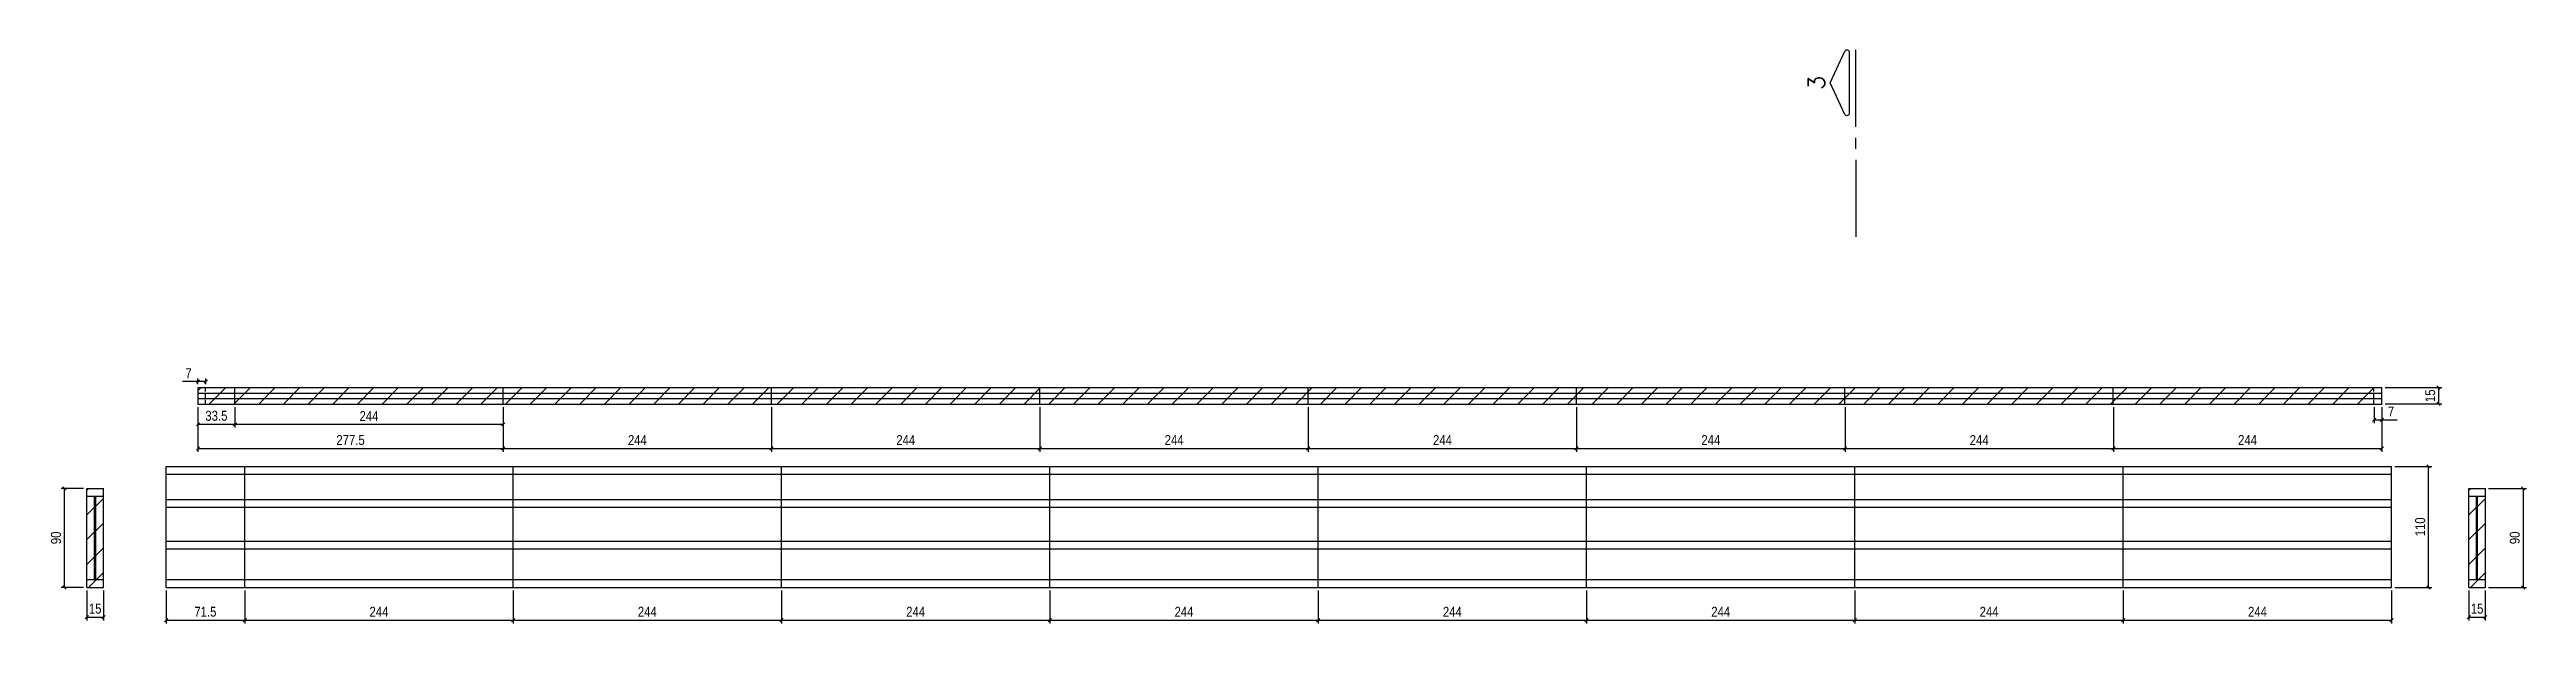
# Model space of a CAD drawing. Extents: x -3557 to 8661, y -614 to 3008.
# Drawn here: x -878 to 1374, y 2377 to 2899 of the extents above; entities that cross this region are included whole.
import ezdxf
from ezdxf.enums import TextEntityAlignment as Align

# ---------------------------------------------------------------- set-up
doc = ezdxf.new("R2010")
doc.units = 0
doc.linetypes.add('HIDDEN', pattern=[0.375, 0.25, -0.125])
for name, color, linetype in [('COTA', 241, 'Continuous'), ('F-CORTE-INDICAÇÃO', 4, 'Continuous'), ('Painéis', 200, 'Continuous'), ('SARR_2.2x7', 40, 'Continuous')]:
    doc.layers.add(name, color=color, linetype=linetype)
doc.layers.add('Hachura', color=251, linetype='Continuous', lineweight=9)
doc.styles.add('COTA TECNICA-50', font='techl___.ttf', dxfattribs={"height": 9})
doc.styles.add('ROMANS', font='romans.shx')
doc.dimstyles.new('COTA PAINEL-50', dxfattribs={"dimtxt": 9, "dimasz": 3, "dimexe": 3, "dimexo": 3, "dimgap": 3, "dimtad": 1, "dimdec": 1, "dimzin": 12, "dimdsep": 46, "dimtxsty": 'COTA TECNICA-50', "dimblk1": 'OBLIQUE', "dimblk2": 'OBLIQUE', "dimsah": 1, "dimcen": 0.9, "dimclrd": 4, "dimclre": 4, "dimclrt": 240, "dimadec": 1, "dimazin": 3, "dimtfac": 1, "dimtdec": 1, "dimtmove": 0, "dimatfit": 3, "dimfxl": 1, "dimtolj": 1, "dimtzin": 12, "dimarcsym": 0})
pattern_1 = [(45, (-5980.992, 0), (-11.22532, 11.22532), [])]

msp = doc.modelspace()

# ---------------------------------------------------------------- blocks, each defined once
blk = doc.blocks.new('_Oblique')
at = {"color": 0, "linetype": 'ByBlock', "lineweight": -2}
blk.add_line((-0.5, -0.5), (0.5, 0.5), dxfattribs=at)
blk = doc.blocks.new('*D263')
at = {"layer": 'COTA', "color": 4, "lineweight": -2, "transparency": 16777216}
for p, q in [((-771.8, 2407.2), (-771.8, 2377.4)), ((-700.3, 2407.2), (-700.3, 2377.4)), ((-771.8, 2380.4), (-700.3, 2380.4))]:
    blk.add_line(p, q, dxfattribs=at)
at = {"layer": 'Defpoints', "color": 0, "transparency": 16777216}
for p in [(-771.8, 2410.2), (-700.3, 2410.2), (-700.3, 2380.4)]:
    blk.add_point(p, dxfattribs=at)
at = {"layer": 'COTA', "color": 4, "lineweight": -2, "transparency": 16777216, "xscale": 3, "yscale": 3, "zscale": 3, "rotation": 180}
blk.add_blockref('_Oblique', (-771.8, 2380.4), dxfattribs=at)
at = {"layer": 'COTA', "color": 4, "lineweight": -2, "transparency": 16777216, "xscale": 3, "yscale": 3, "zscale": 3}
blk.add_blockref('_Oblique', (-700.3, 2380.4), dxfattribs=at)
at = {"layer": 'COTA', "color": 240, "transparency": 16777216, "insert": (-736.1, 2388), "char_height": 9, "attachment_point": 5, "style": 'COTA TECNICA-50'}
blk.add_mtext('\\A1;71.5', dxfattribs=at)
blk = doc.blocks.new('*D264')
at = {"layer": 'COTA', "color": 4, "lineweight": -2, "transparency": 16777216}
for p, q in [((-700.3, 2407.2), (-700.3, 2377.4)), ((-456.3, 2407.2), (-456.3, 2377.4)), ((-700.3, 2380.4), (-456.3, 2380.4))]:
    blk.add_line(p, q, dxfattribs=at)
at = {"layer": 'Defpoints', "color": 0, "transparency": 16777216}
for p in [(-700.3, 2410.2), (-456.3, 2410.2), (-456.3, 2380.4)]:
    blk.add_point(p, dxfattribs=at)
at = {"layer": 'COTA', "color": 4, "lineweight": -2, "transparency": 16777216, "xscale": 3, "yscale": 3, "zscale": 3, "rotation": 180}
blk.add_blockref('_Oblique', (-700.3, 2380.4), dxfattribs=at)
at = {"layer": 'COTA', "color": 4, "lineweight": -2, "transparency": 16777216, "xscale": 3, "yscale": 3, "zscale": 3}
blk.add_blockref('_Oblique', (-456.3, 2380.4), dxfattribs=at)
at = {"layer": 'COTA', "color": 240, "transparency": 16777216, "insert": (-578.3, 2388), "char_height": 9, "attachment_point": 5, "style": 'COTA TECNICA-50'}
blk.add_mtext('\\A1;244', dxfattribs=at)
blk = doc.blocks.new('*D265')
at = {"layer": 'COTA', "color": 4, "lineweight": -2, "transparency": 16777216}
for p, q in [((-456.3, 2407.2), (-456.3, 2377.4)), ((-212.3, 2407.2), (-212.3, 2377.4)), ((-456.3, 2380.4), (-212.3, 2380.4))]:
    blk.add_line(p, q, dxfattribs=at)
at = {"layer": 'Defpoints', "color": 0, "transparency": 16777216}
for p in [(-456.3, 2410.2), (-212.3, 2410.2), (-212.3, 2380.4)]:
    blk.add_point(p, dxfattribs=at)
at = {"layer": 'COTA', "color": 4, "lineweight": -2, "transparency": 16777216, "xscale": 3, "yscale": 3, "zscale": 3, "rotation": 180}
blk.add_blockref('_Oblique', (-456.3, 2380.4), dxfattribs=at)
at = {"layer": 'COTA', "color": 4, "lineweight": -2, "transparency": 16777216, "xscale": 3, "yscale": 3, "zscale": 3}
blk.add_blockref('_Oblique', (-212.3, 2380.4), dxfattribs=at)
at = {"layer": 'COTA', "color": 240, "transparency": 16777216, "insert": (-334.3, 2388), "char_height": 9, "attachment_point": 5, "style": 'COTA TECNICA-50'}
blk.add_mtext('\\A1;244', dxfattribs=at)
blk = doc.blocks.new('*D266')
at = {"layer": 'COTA', "color": 4, "lineweight": -2, "transparency": 16777216}
for p, q in [((-212.3, 2407.2), (-212.3, 2377.4)), ((31.7, 2407.2), (31.7, 2377.4)), ((-212.3, 2380.4), (31.7, 2380.4))]:
    blk.add_line(p, q, dxfattribs=at)
at = {"layer": 'Defpoints', "color": 0, "transparency": 16777216}
for p in [(-212.3, 2410.2), (31.7, 2410.2), (31.7, 2380.4)]:
    blk.add_point(p, dxfattribs=at)
at = {"layer": 'COTA', "color": 4, "lineweight": -2, "transparency": 16777216, "xscale": 3, "yscale": 3, "zscale": 3, "rotation": 180}
blk.add_blockref('_Oblique', (-212.3, 2380.4), dxfattribs=at)
at = {"layer": 'COTA', "color": 4, "lineweight": -2, "transparency": 16777216, "xscale": 3, "yscale": 3, "zscale": 3}
blk.add_blockref('_Oblique', (31.7, 2380.4), dxfattribs=at)
at = {"layer": 'COTA', "color": 240, "transparency": 16777216, "insert": (-90.3, 2388), "char_height": 9, "attachment_point": 5, "style": 'COTA TECNICA-50'}
blk.add_mtext('\\A1;244', dxfattribs=at)
blk = doc.blocks.new('*D267')
at = {"layer": 'COTA', "color": 4, "lineweight": -2, "transparency": 16777216}
for p, q in [((31.7, 2407.2), (31.7, 2377.4)), ((275.7, 2407.2), (275.7, 2377.4)), ((31.7, 2380.4), (275.7, 2380.4))]:
    blk.add_line(p, q, dxfattribs=at)
at = {"layer": 'Defpoints', "color": 0, "transparency": 16777216}
for p in [(31.7, 2410.2), (275.7, 2410.2), (275.7, 2380.4)]:
    blk.add_point(p, dxfattribs=at)
at = {"layer": 'COTA', "color": 4, "lineweight": -2, "transparency": 16777216, "xscale": 3, "yscale": 3, "zscale": 3, "rotation": 180}
blk.add_blockref('_Oblique', (31.7, 2380.4), dxfattribs=at)
at = {"layer": 'COTA', "color": 4, "lineweight": -2, "transparency": 16777216, "xscale": 3, "yscale": 3, "zscale": 3}
blk.add_blockref('_Oblique', (275.7, 2380.4), dxfattribs=at)
at = {"layer": 'COTA', "color": 240, "transparency": 16777216, "insert": (153.7, 2388), "char_height": 9, "attachment_point": 5, "style": 'COTA TECNICA-50'}
blk.add_mtext('\\A1;244', dxfattribs=at)
blk = doc.blocks.new('*D268')
at = {"layer": 'COTA', "color": 4, "lineweight": -2, "transparency": 16777216}
for p, q in [((275.7, 2407.2), (275.7, 2377.4)), ((519.7, 2407.2), (519.7, 2377.4)), ((275.7, 2380.4), (519.7, 2380.4))]:
    blk.add_line(p, q, dxfattribs=at)
at = {"layer": 'Defpoints', "color": 0, "transparency": 16777216}
for p in [(275.7, 2410.2), (519.7, 2410.2), (519.7, 2380.4)]:
    blk.add_point(p, dxfattribs=at)
at = {"layer": 'COTA', "color": 4, "lineweight": -2, "transparency": 16777216, "xscale": 3, "yscale": 3, "zscale": 3, "rotation": 180}
blk.add_blockref('_Oblique', (275.7, 2380.4), dxfattribs=at)
at = {"layer": 'COTA', "color": 4, "lineweight": -2, "transparency": 16777216, "xscale": 3, "yscale": 3, "zscale": 3}
blk.add_blockref('_Oblique', (519.7, 2380.4), dxfattribs=at)
at = {"layer": 'COTA', "color": 240, "transparency": 16777216, "insert": (397.7, 2388), "char_height": 9, "attachment_point": 5, "style": 'COTA TECNICA-50'}
blk.add_mtext('\\A1;244', dxfattribs=at)
blk = doc.blocks.new('*D269')
at = {"layer": 'COTA', "color": 4, "lineweight": -2, "transparency": 16777216}
for p, q in [((519.7, 2407.2), (519.7, 2377.4)), ((763.7, 2407.2), (763.7, 2377.4)), ((519.7, 2380.4), (763.7, 2380.4))]:
    blk.add_line(p, q, dxfattribs=at)
at = {"layer": 'Defpoints', "color": 0, "transparency": 16777216}
for p in [(519.7, 2410.2), (763.7, 2410.2), (763.7, 2380.4)]:
    blk.add_point(p, dxfattribs=at)
at = {"layer": 'COTA', "color": 4, "lineweight": -2, "transparency": 16777216, "xscale": 3, "yscale": 3, "zscale": 3, "rotation": 180}
blk.add_blockref('_Oblique', (519.7, 2380.4), dxfattribs=at)
at = {"layer": 'COTA', "color": 4, "lineweight": -2, "transparency": 16777216, "xscale": 3, "yscale": 3, "zscale": 3}
blk.add_blockref('_Oblique', (763.7, 2380.4), dxfattribs=at)
at = {"layer": 'COTA', "color": 240, "transparency": 16777216, "insert": (641.7, 2388), "char_height": 9, "attachment_point": 5, "style": 'COTA TECNICA-50'}
blk.add_mtext('\\A1;244', dxfattribs=at)
blk = doc.blocks.new('*D270')
at = {"layer": 'COTA', "color": 4, "lineweight": -2, "transparency": 16777216}
for p, q in [((519.7, 2407.2), (519.7, 2377.4)), ((763.7, 2407.2), (763.7, 2377.4)), ((519.7, 2380.4), (763.7, 2380.4))]:
    blk.add_line(p, q, dxfattribs=at)
at = {"layer": 'Defpoints', "color": 0, "transparency": 16777216}
for p in [(519.7, 2410.2), (763.7, 2410.2), (763.7, 2380.4)]:
    blk.add_point(p, dxfattribs=at)
at = {"layer": 'COTA', "color": 4, "lineweight": -2, "transparency": 16777216, "xscale": 3, "yscale": 3, "zscale": 3, "rotation": 180}
blk.add_blockref('_Oblique', (519.7, 2380.4), dxfattribs=at)
at = {"layer": 'COTA', "color": 4, "lineweight": -2, "transparency": 16777216, "xscale": 3, "yscale": 3, "zscale": 3}
blk.add_blockref('_Oblique', (763.7, 2380.4), dxfattribs=at)
at = {"layer": 'COTA', "color": 240, "transparency": 16777216, "insert": (641.7, 2388), "char_height": 9, "attachment_point": 5, "style": 'COTA TECNICA-50'}
blk.add_mtext('\\A1;244', dxfattribs=at)
blk = doc.blocks.new('*D271')
at = {"layer": 'COTA', "color": 4, "lineweight": -2, "transparency": 16777216}
for p, q in [((1007.7, 2407.2), (1007.7, 2377.4)), ((1251.7, 2407.2), (1251.7, 2377.4)), ((1007.7, 2380.4), (1251.7, 2380.4))]:
    blk.add_line(p, q, dxfattribs=at)
at = {"layer": 'Defpoints', "color": 0, "transparency": 16777216}
for p in [(1007.7, 2410.2), (1251.7, 2410.2), (1251.7, 2380.4)]:
    blk.add_point(p, dxfattribs=at)
at = {"layer": 'COTA', "color": 4, "lineweight": -2, "transparency": 16777216, "xscale": 3, "yscale": 3, "zscale": 3, "rotation": 180}
blk.add_blockref('_Oblique', (1007.7, 2380.4), dxfattribs=at)
at = {"layer": 'COTA', "color": 4, "lineweight": -2, "transparency": 16777216, "xscale": 3, "yscale": 3, "zscale": 3}
blk.add_blockref('_Oblique', (1251.7, 2380.4), dxfattribs=at)
at = {"layer": 'COTA', "color": 240, "transparency": 16777216, "insert": (1129.7, 2388), "char_height": 9, "attachment_point": 5, "style": 'COTA TECNICA-50'}
blk.add_mtext('\\A1;244', dxfattribs=at)
blk = doc.blocks.new('*D272')
at = {"layer": 'COTA', "color": 4, "lineweight": -2, "transparency": 16777216}
for p, q in [((763.7, 2407.2), (763.7, 2377.4)), ((1007.7, 2407.2), (1007.7, 2377.4)), ((763.7, 2380.4), (1007.7, 2380.4))]:
    blk.add_line(p, q, dxfattribs=at)
at = {"layer": 'Defpoints', "color": 0, "transparency": 16777216}
for p in [(763.7, 2410.2), (1007.7, 2410.2), (1007.7, 2380.4)]:
    blk.add_point(p, dxfattribs=at)
at = {"layer": 'COTA', "color": 4, "lineweight": -2, "transparency": 16777216, "xscale": 3, "yscale": 3, "zscale": 3, "rotation": 180}
blk.add_blockref('_Oblique', (763.7, 2380.4), dxfattribs=at)
at = {"layer": 'COTA', "color": 4, "lineweight": -2, "transparency": 16777216, "xscale": 3, "yscale": 3, "zscale": 3}
blk.add_blockref('_Oblique', (1007.7, 2380.4), dxfattribs=at)
at = {"layer": 'COTA', "color": 240, "transparency": 16777216, "insert": (885.7, 2388), "char_height": 9, "attachment_point": 5, "style": 'COTA TECNICA-50'}
blk.add_mtext('\\A1;244', dxfattribs=at)
blk = doc.blocks.new('*D245')
at = {"layer": 'COTA', "color": 4, "lineweight": -2, "transparency": 16777216}
for p, q in [((1254.7, 2520.2), (1288.3, 2520.2)), ((1285.3, 2410.2), (1285.3, 2520.2)), ((1254.7, 2410.2), (1288.3, 2410.2))]:
    blk.add_line(p, q, dxfattribs=at)
at = {"layer": 'Defpoints', "color": 0, "transparency": 16777216}
for p in [(1251.7, 2520.2), (1285.3, 2520.2), (1251.7, 2410.2)]:
    blk.add_point(p, dxfattribs=at)
at = {"layer": 'COTA', "color": 4, "lineweight": -2, "transparency": 16777216, "xscale": 3, "yscale": 3, "zscale": 3}
for p, rotation in [((1285.3, 2520.2), 90), ((1285.3, 2410.2), 270)]:
    blk.add_blockref('_Oblique', p, dxfattribs=dict(at, rotation=rotation))
at = {"layer": 'COTA', "color": 240, "transparency": 16777216, "insert": (1277.7, 2465.2), "char_height": 9, "attachment_point": 5, "rotation": 90, "style": 'COTA TECNICA-50'}
blk.add_mtext('\\A1;110', dxfattribs=at)
blk = doc.blocks.new('*D246')
at = {"layer": 'COTA', "color": 4, "lineweight": -2, "transparency": 16777216}
for p, q in [((-742.8, 2573.9), (-742.8, 2533.5)), ((-465.3, 2573.9), (-465.3, 2533.5)), ((-742.8, 2536.5), (-465.3, 2536.5))]:
    blk.add_line(p, q, dxfattribs=at)
at = {"layer": 'Defpoints', "color": 0, "transparency": 16777216}
for p in [(-742.8, 2576.9), (-465.3, 2576.9), (-465.3, 2536.5)]:
    blk.add_point(p, dxfattribs=at)
at = {"layer": 'COTA', "color": 4, "lineweight": -2, "transparency": 16777216, "xscale": 3, "yscale": 3, "zscale": 3, "rotation": 180}
blk.add_blockref('_Oblique', (-742.8, 2536.5), dxfattribs=at)
at = {"layer": 'COTA', "color": 4, "lineweight": -2, "transparency": 16777216, "xscale": 3, "yscale": 3, "zscale": 3}
blk.add_blockref('_Oblique', (-465.3, 2536.5), dxfattribs=at)
at = {"layer": 'COTA', "color": 240, "transparency": 16777216, "insert": (-604.1, 2544.1), "char_height": 9, "attachment_point": 5, "style": 'COTA TECNICA-50'}
blk.add_mtext('\\A1;277.5', dxfattribs=at)
blk = doc.blocks.new('*D247')
at = {"layer": 'COTA', "color": 4, "lineweight": -2, "transparency": 16777216}
for p, q in [((-465.3, 2573.9), (-465.3, 2533.5)), ((-221.3, 2573.9), (-221.3, 2533.5)), ((-465.3, 2536.5), (-221.3, 2536.5))]:
    blk.add_line(p, q, dxfattribs=at)
at = {"layer": 'Defpoints', "color": 0, "transparency": 16777216}
for p in [(-465.3, 2576.9), (-221.3, 2576.9), (-221.3, 2536.5)]:
    blk.add_point(p, dxfattribs=at)
at = {"layer": 'COTA', "color": 4, "lineweight": -2, "transparency": 16777216, "xscale": 3, "yscale": 3, "zscale": 3, "rotation": 180}
blk.add_blockref('_Oblique', (-465.3, 2536.5), dxfattribs=at)
at = {"layer": 'COTA', "color": 4, "lineweight": -2, "transparency": 16777216, "xscale": 3, "yscale": 3, "zscale": 3}
blk.add_blockref('_Oblique', (-221.3, 2536.5), dxfattribs=at)
at = {"layer": 'COTA', "color": 240, "transparency": 16777216, "insert": (-343.3, 2544.1), "char_height": 9, "attachment_point": 5, "style": 'COTA TECNICA-50'}
blk.add_mtext('\\A1;244', dxfattribs=at)
blk = doc.blocks.new('*D248')
at = {"layer": 'COTA', "color": 4, "lineweight": -2, "transparency": 16777216}
for p, q in [((-221.3, 2573.9), (-221.3, 2533.5)), ((22.7, 2573.9), (22.7, 2533.5)), ((-221.3, 2536.5), (22.7, 2536.5))]:
    blk.add_line(p, q, dxfattribs=at)
at = {"layer": 'Defpoints', "color": 0, "transparency": 16777216}
for p in [(-221.3, 2576.9), (22.7, 2576.9), (22.7, 2536.5)]:
    blk.add_point(p, dxfattribs=at)
at = {"layer": 'COTA', "color": 4, "lineweight": -2, "transparency": 16777216, "xscale": 3, "yscale": 3, "zscale": 3, "rotation": 180}
blk.add_blockref('_Oblique', (-221.3, 2536.5), dxfattribs=at)
at = {"layer": 'COTA', "color": 4, "lineweight": -2, "transparency": 16777216, "xscale": 3, "yscale": 3, "zscale": 3}
blk.add_blockref('_Oblique', (22.7, 2536.5), dxfattribs=at)
at = {"layer": 'COTA', "color": 240, "transparency": 16777216, "insert": (-99.3, 2544.1), "char_height": 9, "attachment_point": 5, "style": 'COTA TECNICA-50'}
blk.add_mtext('\\A1;244', dxfattribs=at)
blk = doc.blocks.new('*D249')
at = {"layer": 'COTA', "color": 4, "lineweight": -2, "transparency": 16777216}
for p, q in [((22.7, 2573.9), (22.7, 2533.5)), ((266.7, 2573.9), (266.7, 2533.5)), ((22.7, 2536.5), (266.7, 2536.5))]:
    blk.add_line(p, q, dxfattribs=at)
at = {"layer": 'Defpoints', "color": 0, "transparency": 16777216}
for p in [(22.7, 2576.9), (266.7, 2576.9), (266.7, 2536.5)]:
    blk.add_point(p, dxfattribs=at)
at = {"layer": 'COTA', "color": 4, "lineweight": -2, "transparency": 16777216, "xscale": 3, "yscale": 3, "zscale": 3, "rotation": 180}
blk.add_blockref('_Oblique', (22.7, 2536.5), dxfattribs=at)
at = {"layer": 'COTA', "color": 4, "lineweight": -2, "transparency": 16777216, "xscale": 3, "yscale": 3, "zscale": 3}
blk.add_blockref('_Oblique', (266.7, 2536.5), dxfattribs=at)
at = {"layer": 'COTA', "color": 240, "transparency": 16777216, "insert": (144.7, 2544.1), "char_height": 9, "attachment_point": 5, "style": 'COTA TECNICA-50'}
blk.add_mtext('\\A1;244', dxfattribs=at)
blk = doc.blocks.new('*D250')
at = {"layer": 'COTA', "color": 4, "lineweight": -2, "transparency": 16777216}
for p, q in [((266.7, 2573.9), (266.7, 2533.5)), ((510.7, 2573.9), (510.7, 2533.5)), ((266.7, 2536.5), (510.7, 2536.5))]:
    blk.add_line(p, q, dxfattribs=at)
at = {"layer": 'Defpoints', "color": 0, "transparency": 16777216}
for p in [(266.7, 2576.9), (510.7, 2576.9), (510.7, 2536.5)]:
    blk.add_point(p, dxfattribs=at)
at = {"layer": 'COTA', "color": 4, "lineweight": -2, "transparency": 16777216, "xscale": 3, "yscale": 3, "zscale": 3, "rotation": 180}
blk.add_blockref('_Oblique', (266.7, 2536.5), dxfattribs=at)
at = {"layer": 'COTA', "color": 4, "lineweight": -2, "transparency": 16777216, "xscale": 3, "yscale": 3, "zscale": 3}
blk.add_blockref('_Oblique', (510.7, 2536.5), dxfattribs=at)
at = {"layer": 'COTA', "color": 240, "transparency": 16777216, "insert": (388.7, 2544.1), "char_height": 9, "attachment_point": 5, "style": 'COTA TECNICA-50'}
blk.add_mtext('\\A1;244', dxfattribs=at)
blk = doc.blocks.new('*D251')
at = {"layer": 'COTA', "color": 4, "lineweight": -2, "transparency": 16777216}
for p, q in [((510.7, 2573.9), (510.7, 2533.5)), ((754.7, 2573.9), (754.7, 2533.5)), ((510.7, 2536.5), (754.7, 2536.5))]:
    blk.add_line(p, q, dxfattribs=at)
at = {"layer": 'Defpoints', "color": 0, "transparency": 16777216}
for p in [(510.7, 2576.9), (754.7, 2576.9), (754.7, 2536.5)]:
    blk.add_point(p, dxfattribs=at)
at = {"layer": 'COTA', "color": 4, "lineweight": -2, "transparency": 16777216, "xscale": 3, "yscale": 3, "zscale": 3, "rotation": 180}
blk.add_blockref('_Oblique', (510.7, 2536.5), dxfattribs=at)
at = {"layer": 'COTA', "color": 4, "lineweight": -2, "transparency": 16777216, "xscale": 3, "yscale": 3, "zscale": 3}
blk.add_blockref('_Oblique', (754.7, 2536.5), dxfattribs=at)
at = {"layer": 'COTA', "color": 240, "transparency": 16777216, "insert": (632.7, 2544.1), "char_height": 9, "attachment_point": 5, "style": 'COTA TECNICA-50'}
blk.add_mtext('\\A1;244', dxfattribs=at)
blk = doc.blocks.new('*D252')
at = {"layer": 'COTA', "color": 4, "lineweight": -2, "transparency": 16777216}
for p, q in [((754.7, 2573.9), (754.7, 2533.5)), ((998.7, 2573.9), (998.7, 2533.5)), ((754.7, 2536.5), (998.7, 2536.5))]:
    blk.add_line(p, q, dxfattribs=at)
at = {"layer": 'Defpoints', "color": 0, "transparency": 16777216}
for p in [(754.7, 2576.9), (998.7, 2576.9), (998.7, 2536.5)]:
    blk.add_point(p, dxfattribs=at)
at = {"layer": 'COTA', "color": 4, "lineweight": -2, "transparency": 16777216, "xscale": 3, "yscale": 3, "zscale": 3, "rotation": 180}
blk.add_blockref('_Oblique', (754.7, 2536.5), dxfattribs=at)
at = {"layer": 'COTA', "color": 4, "lineweight": -2, "transparency": 16777216, "xscale": 3, "yscale": 3, "zscale": 3}
blk.add_blockref('_Oblique', (998.7, 2536.5), dxfattribs=at)
at = {"layer": 'COTA', "color": 240, "transparency": 16777216, "insert": (876.7, 2544.1), "char_height": 9, "attachment_point": 5, "style": 'COTA TECNICA-50'}
blk.add_mtext('\\A1;244', dxfattribs=at)
blk = doc.blocks.new('*D253')
at = {"layer": 'COTA', "color": 4, "lineweight": -2, "transparency": 16777216}
for p, q in [((998.7, 2573.9), (998.7, 2533.5)), ((1242.7, 2573.9), (1242.7, 2533.5)), ((998.7, 2536.5), (1242.7, 2536.5))]:
    blk.add_line(p, q, dxfattribs=at)
at = {"layer": 'Defpoints', "color": 0, "transparency": 16777216}
for p in [(998.7, 2576.9), (1242.7, 2576.9), (1242.7, 2536.5)]:
    blk.add_point(p, dxfattribs=at)
at = {"layer": 'COTA', "color": 4, "lineweight": -2, "transparency": 16777216, "xscale": 3, "yscale": 3, "zscale": 3, "rotation": 180}
blk.add_blockref('_Oblique', (998.7, 2536.5), dxfattribs=at)
at = {"layer": 'COTA', "color": 4, "lineweight": -2, "transparency": 16777216, "xscale": 3, "yscale": 3, "zscale": 3}
blk.add_blockref('_Oblique', (1242.7, 2536.5), dxfattribs=at)
at = {"layer": 'COTA', "color": 240, "transparency": 16777216, "insert": (1120.7, 2544.1), "char_height": 9, "attachment_point": 5, "style": 'COTA TECNICA-50'}
blk.add_mtext('\\A1;244', dxfattribs=at)
blk = doc.blocks.new('*D254')
at = {"layer": 'COTA', "color": 4, "lineweight": -2, "transparency": 16777216}
for p, q in [((-742.8, 2573.9), (-742.8, 2555.4)), ((-709.3, 2573.9), (-709.3, 2555.4)), ((-742.8, 2558.4), (-709.3, 2558.4))]:
    blk.add_line(p, q, dxfattribs=at)
at = {"layer": 'Defpoints', "color": 0, "transparency": 16777216}
for p in [(-742.8, 2576.9), (-709.3, 2576.9), (-709.3, 2558.4)]:
    blk.add_point(p, dxfattribs=at)
at = {"layer": 'COTA', "color": 4, "lineweight": -2, "transparency": 16777216, "xscale": 3, "yscale": 3, "zscale": 3, "rotation": 180}
blk.add_blockref('_Oblique', (-742.8, 2558.4), dxfattribs=at)
at = {"layer": 'COTA', "color": 4, "lineweight": -2, "transparency": 16777216, "xscale": 3, "yscale": 3, "zscale": 3}
blk.add_blockref('_Oblique', (-709.3, 2558.4), dxfattribs=at)
at = {"layer": 'COTA', "color": 240, "transparency": 16777216, "insert": (-726.1, 2566.1), "char_height": 9, "attachment_point": 5, "style": 'COTA TECNICA-50'}
blk.add_mtext('\\A1;33.5', dxfattribs=at)
blk = doc.blocks.new('*D255')
at = {"layer": 'COTA', "color": 4, "lineweight": -2, "transparency": 16777216}
for p, q in [((-709.3, 2573.9), (-709.3, 2555.4)), ((-465.3, 2573.9), (-465.3, 2555.4)), ((-709.3, 2558.4), (-465.3, 2558.4))]:
    blk.add_line(p, q, dxfattribs=at)
at = {"layer": 'Defpoints', "color": 0, "transparency": 16777216}
for p in [(-709.3, 2576.9), (-465.3, 2576.9), (-465.3, 2558.4)]:
    blk.add_point(p, dxfattribs=at)
at = {"layer": 'COTA', "color": 4, "lineweight": -2, "transparency": 16777216, "xscale": 3, "yscale": 3, "zscale": 3, "rotation": 180}
blk.add_blockref('_Oblique', (-709.3, 2558.4), dxfattribs=at)
at = {"layer": 'COTA', "color": 4, "lineweight": -2, "transparency": 16777216, "xscale": 3, "yscale": 3, "zscale": 3}
blk.add_blockref('_Oblique', (-465.3, 2558.4), dxfattribs=at)
at = {"layer": 'COTA', "color": 240, "transparency": 16777216, "insert": (-587.3, 2566), "char_height": 9, "attachment_point": 5, "style": 'COTA TECNICA-50'}
blk.add_mtext('\\A1;244', dxfattribs=at)
blk = doc.blocks.new('*D256')
at = {"layer": 'COTA', "color": 4, "lineweight": -2, "transparency": 16777216}
for p, q in [((-742.8, 2597.2), (-757, 2597.2)), ((-742.8, 2594.9), (-742.8, 2600.2)), ((-735.8, 2597.2), (-742.8, 2597.2)), ((-735.8, 2594.9), (-735.8, 2600.2))]:
    blk.add_line(p, q, dxfattribs=at)
at = {"layer": 'Defpoints', "color": 0, "transparency": 16777216}
for p in [(-742.8, 2597.2), (-742.8, 2591.9), (-735.8, 2591.9)]:
    blk.add_point(p, dxfattribs=at)
at = {"layer": 'COTA', "color": 4, "lineweight": -2, "transparency": 16777216, "xscale": 3, "yscale": 3, "zscale": 3, "rotation": 180}
blk.add_blockref('_Oblique', (-742.8, 2597.2), dxfattribs=at)
at = {"layer": 'COTA', "color": 4, "lineweight": -2, "transparency": 16777216, "xscale": 3, "yscale": 3, "zscale": 3}
blk.add_blockref('_Oblique', (-735.8, 2597.2), dxfattribs=at)
at = {"layer": 'COTA', "color": 240, "transparency": 16777216, "insert": (-751.4, 2604.8), "char_height": 9, "attachment_point": 5, "style": 'COTA TECNICA-50'}
blk.add_mtext('\\A1;7', dxfattribs=at)
blk = doc.blocks.new('*D257')
at = {"layer": 'COTA', "color": 4, "lineweight": -2, "transparency": 16777216}
for p, q in [((1235.7, 2573.9), (1235.7, 2559.6)), ((1242.7, 2573.9), (1242.7, 2559.6)), ((1235.7, 2562.6), (1242.7, 2562.6)), ((1242.7, 2562.6), (1256.8, 2562.6))]:
    blk.add_line(p, q, dxfattribs=at)
at = {"layer": 'Defpoints', "color": 0, "transparency": 16777216}
for p in [(1235.7, 2576.9), (1242.7, 2576.9), (1242.7, 2562.6)]:
    blk.add_point(p, dxfattribs=at)
at = {"layer": 'COTA', "color": 4, "lineweight": -2, "transparency": 16777216, "xscale": 3, "yscale": 3, "zscale": 3, "rotation": 180}
blk.add_blockref('_Oblique', (1235.7, 2562.6), dxfattribs=at)
at = {"layer": 'COTA', "color": 4, "lineweight": -2, "transparency": 16777216, "xscale": 3, "yscale": 3, "zscale": 3}
blk.add_blockref('_Oblique', (1242.7, 2562.6), dxfattribs=at)
at = {"layer": 'COTA', "color": 240, "transparency": 16777216, "insert": (1251.2, 2570.1), "char_height": 9, "attachment_point": 5, "style": 'COTA TECNICA-50'}
blk.add_mtext('\\A1;7', dxfattribs=at)
blk = doc.blocks.new('*D258')
at = {"layer": 'COTA', "color": 4, "lineweight": -2, "transparency": 16777216}
for p, q in [((1245.7, 2591.9), (1297.4, 2591.9)), ((1294.4, 2591.9), (1294.4, 2576.9)), ((1245.7, 2576.9), (1297.4, 2576.9))]:
    blk.add_line(p, q, dxfattribs=at)
at = {"layer": 'Defpoints', "color": 0, "transparency": 16777216}
for p in [(1242.7, 2591.9), (1242.7, 2576.9), (1294.4, 2576.9)]:
    blk.add_point(p, dxfattribs=at)
at = {"layer": 'COTA', "color": 4, "lineweight": -2, "transparency": 16777216, "xscale": 3, "yscale": 3, "zscale": 3}
for p, rotation in [((1294.4, 2591.9), 90), ((1294.4, 2576.9), 270)]:
    blk.add_blockref('_Oblique', p, dxfattribs=dict(at, rotation=rotation))
at = {"layer": 'COTA', "color": 240, "transparency": 16777216, "insert": (1286.8, 2584.4), "char_height": 9, "attachment_point": 5, "rotation": 90, "style": 'COTA TECNICA-50'}
blk.add_mtext('\\A1;15', dxfattribs=at)
blk = doc.blocks.new('*D259')
at = {"layer": 'COTA', "color": 4, "lineweight": -2, "transparency": 16777216}
for p, q in [((1339.9, 2500.2), (1374.3, 2500.2)), ((1371.3, 2500.2), (1371.3, 2410.2)), ((1339.9, 2410.2), (1374.3, 2410.2))]:
    blk.add_line(p, q, dxfattribs=at)
at = {"layer": 'Defpoints', "color": 0, "transparency": 16777216}
for p in [(1336.9, 2500.2), (1336.9, 2410.2), (1371.3, 2410.2)]:
    blk.add_point(p, dxfattribs=at)
at = {"layer": 'COTA', "color": 4, "lineweight": -2, "transparency": 16777216, "xscale": 3, "yscale": 3, "zscale": 3}
for p, rotation in [((1371.3, 2500.2), 90), ((1371.3, 2410.2), 270)]:
    blk.add_blockref('_Oblique', p, dxfattribs=dict(at, rotation=rotation))
at = {"layer": 'COTA', "color": 240, "transparency": 16777216, "insert": (1363.7, 2455.2), "char_height": 9, "attachment_point": 5, "rotation": 90, "style": 'COTA TECNICA-50'}
blk.add_mtext('\\A1;90', dxfattribs=at)
blk = doc.blocks.new('*D260')
at = {"layer": 'COTA', "color": 4, "lineweight": -2, "transparency": 16777216}
for p, q in [((1321.9, 2407.2), (1321.9, 2380.2)), ((1336.9, 2407.2), (1336.9, 2380.2)), ((1321.9, 2383.2), (1336.9, 2383.2))]:
    blk.add_line(p, q, dxfattribs=at)
at = {"layer": 'Defpoints', "color": 0, "transparency": 16777216}
for p in [(1321.9, 2410.2), (1336.9, 2410.2), (1336.9, 2383.2)]:
    blk.add_point(p, dxfattribs=at)
at = {"layer": 'COTA', "color": 4, "lineweight": -2, "transparency": 16777216, "xscale": 3, "yscale": 3, "zscale": 3, "rotation": 180}
blk.add_blockref('_Oblique', (1321.9, 2383.2), dxfattribs=at)
at = {"layer": 'COTA', "color": 4, "lineweight": -2, "transparency": 16777216, "xscale": 3, "yscale": 3, "zscale": 3}
blk.add_blockref('_Oblique', (1336.9, 2383.2), dxfattribs=at)
at = {"layer": 'COTA', "color": 240, "transparency": 16777216, "insert": (1329.4, 2390.8), "char_height": 9, "attachment_point": 5, "style": 'COTA TECNICA-50'}
blk.add_mtext('\\A1;15', dxfattribs=at)
blk = doc.blocks.new('*D261')
at = {"layer": 'COTA', "color": 4, "lineweight": -2, "transparency": 16777216}
for p, q in [((-843.8, 2407.2), (-843.8, 2380.2)), ((-828.8, 2407.2), (-828.8, 2380.2)), ((-843.8, 2383.2), (-828.8, 2383.2))]:
    blk.add_line(p, q, dxfattribs=at)
at = {"layer": 'Defpoints', "color": 0, "transparency": 16777216}
for p in [(-843.8, 2410.2), (-828.8, 2410.2), (-828.8, 2383.2)]:
    blk.add_point(p, dxfattribs=at)
at = {"layer": 'COTA', "color": 4, "lineweight": -2, "transparency": 16777216, "xscale": 3, "yscale": 3, "zscale": 3, "rotation": 180}
blk.add_blockref('_Oblique', (-843.8, 2383.2), dxfattribs=at)
at = {"layer": 'COTA', "color": 4, "lineweight": -2, "transparency": 16777216, "xscale": 3, "yscale": 3, "zscale": 3}
blk.add_blockref('_Oblique', (-828.8, 2383.2), dxfattribs=at)
at = {"layer": 'COTA', "color": 240, "transparency": 16777216, "insert": (-836.3, 2390.8), "char_height": 9, "attachment_point": 5, "style": 'COTA TECNICA-50'}
blk.add_mtext('\\A1;15', dxfattribs=at)
blk = doc.blocks.new('*D262')
at = {"layer": 'COTA', "color": 4, "lineweight": -2, "transparency": 16777216}
for p, q in [((-846.8, 2500.2), (-867.3, 2500.2)), ((-864.3, 2410.2), (-864.3, 2500.2)), ((-846.8, 2410.2), (-867.3, 2410.2))]:
    blk.add_line(p, q, dxfattribs=at)
at = {"layer": 'Defpoints', "color": 0, "transparency": 16777216}
for p in [(-864.3, 2500.2), (-843.8, 2500.2), (-843.8, 2410.2)]:
    blk.add_point(p, dxfattribs=at)
at = {"layer": 'COTA', "color": 4, "lineweight": -2, "transparency": 16777216, "xscale": 3, "yscale": 3, "zscale": 3}
for p, rotation in [((-864.3, 2500.2), 90), ((-864.3, 2410.2), 270)]:
    blk.add_blockref('_Oblique', p, dxfattribs=dict(at, rotation=rotation))
at = {"layer": 'COTA', "color": 240, "transparency": 16777216, "insert": (-871.9, 2455.2), "char_height": 9, "attachment_point": 5, "rotation": 90, "style": 'COTA TECNICA-50'}
blk.add_mtext('\\A1;90', dxfattribs=at)
blk = doc.blocks.new('*U15')
at = {"layer": 'F-CORTE-INDICAÇÃO'}
for p, q in [((70, 0), (0, 0)), ((80, 0), (90, 0)), ((100, 0), (170, 0))]:
    blk.add_line(p, q, dxfattribs=at)
blk.add_lwpolyline([(112, 6, -0.802585), (111.2, 9.8), (140, 23.3), (168.8, 9.8, -0.802585), (168, 6)], format="xyb", close=True, dxfattribs=at)
at = {"layer": 'F-CORTE-INDICAÇÃO', "style": 'ROMANS'}
blk.add_attdef('CORTE', text='', height=15, dxfattribs=at).set_placement((140, 35.8), align=Align.MIDDLE_CENTER)
at = {"layer": 'F-CORTE-INDICAÇÃO', "color": 2, "style": 'ROMANS'}
blk.add_attdef('FOLHA', text='', height=12, dxfattribs=at).set_placement((140, -10), align=Align.MIDDLE_CENTER)

# ---------------------------------------------------------------- dimensions: what is measured, and where the dimension line sits
at = {"layer": 'COTA'}
for base, p1, p2, picture, middle in [((-742.84, 2597.22), (-735.84, 2591.85), (-742.84, 2591.85), '*D256', (-751.42, 2604.78)), ((-465.34, 2536.49), (-742.84, 2576.85), (-465.34, 2576.85), '*D246', (-604.09, 2544.09)), ((-709.34, 2558.43), (-742.84, 2576.85), (-709.34, 2576.85), '*D254', (-726.09, 2566.13)), ((-221.34, 2536.49), (-465.34, 2576.85), (-221.34, 2576.85), '*D247', (-343.34, 2544.06)), ((1242.66, 2562.55), (1235.66, 2576.85), (1242.66, 2576.85), '*D257', (1251.24, 2570.12)), ((-828.81, 2383.2), (-843.81, 2410.2), (-828.81, 2410.2), '*D261', (-836.31, 2390.79)), ((-700.34, 2380.39), (-771.84, 2410.2), (-700.34, 2410.2), '*D263', (-736.09, 2387.99)), ((1336.91, 2383.2), (1321.91, 2410.2), (1336.91, 2410.2), '*D260', (1329.41, 2390.79))]:
    dim = msp.add_linear_dim(base=base, p1=p1, p2=p2, dimstyle='COTA PAINEL-50', dxfattribs=at)
    dim.commit()
    dim.dimension.update_dxf_attribs({"geometry": picture, "text_midpoint": middle})
for base, p1, p2, picture, middle in [((1294.41, 2576.85), (1242.66, 2591.85), (1242.66, 2576.85), '*D258', (1286.81, 2584.35)), ((-864.26, 2500.2), (-843.81, 2410.2), (-843.81, 2500.2), '*D262', (-871.88, 2455.2)), ((1285.3, 2520.2), (1251.66, 2410.2), (1251.66, 2520.2), '*D245', (1277.7, 2465.2)), ((1371.3, 2410.2), (1336.91, 2500.2), (1336.91, 2410.2), '*D259', (1363.68, 2455.2))]:
    dim = msp.add_linear_dim(base=base, p1=p1, p2=p2, angle=90, dimstyle='COTA PAINEL-50', dxfattribs=at)
    dim.commit()
    dim.dimension.update_dxf_attribs({"geometry": picture, "text_midpoint": middle})
for base, p1, p2, picture, middle in [((-465.34, 2558.43), (-709.34, 2576.85), (-465.34, 2576.85), '*D255', (-587.34, 2566)), ((22.66, 2536.49), (-221.34, 2576.85), (22.66, 2576.85), '*D248', (-99.34, 2544.06)), ((266.66, 2536.49), (22.66, 2576.85), (266.66, 2576.85), '*D249', (144.66, 2544.06)), ((510.66, 2536.49), (266.66, 2576.85), (510.66, 2576.85), '*D250', (388.66, 2544.06)), ((754.66, 2536.49), (510.66, 2576.85), (754.66, 2576.85), '*D251', (632.66, 2544.06)), ((998.66, 2536.49), (754.66, 2576.85), (998.66, 2576.85), '*D252', (876.66, 2544.06)), ((1242.66, 2536.49), (998.66, 2576.85), (1242.66, 2576.85), '*D253', (1120.66, 2544.06)), ((-456.34, 2380.39), (-700.34, 2410.2), (-456.34, 2410.2), '*D264', (-578.34, 2387.96)), ((-212.34, 2380.39), (-456.34, 2410.2), (-212.34, 2410.2), '*D265', (-334.34, 2387.96)), ((31.66, 2380.39), (-212.34, 2410.2), (31.66, 2410.2), '*D266', (-90.34, 2387.96)), ((275.66, 2380.39), (31.66, 2410.2), (275.66, 2410.2), '*D267', (153.66, 2387.96)), ((519.66, 2380.39), (275.66, 2410.2), (519.66, 2410.2), '*D268', (397.66, 2387.96)), ((763.66, 2380.39), (519.66, 2410.2), (763.66, 2410.2), '*D269', (641.66, 2387.96)), ((763.66, 2380.39), (519.66, 2410.2), (763.66, 2410.2), '*D270', (641.66, 2387.96)), ((1007.66, 2380.39), (763.66, 2410.2), (1007.66, 2410.2), '*D272', (885.66, 2387.96)), ((1251.66, 2380.39), (1007.66, 2410.2), (1251.66, 2410.2), '*D271', (1129.66, 2387.96))]:
    dim = msp.add_linear_dim(base=base, p1=p1, p2=p2, dimstyle='COTA PAINEL-50', override={"dimtmove": 1}, dxfattribs=at)
    dim.commit()
    dim.dimension.update_dxf_attribs({"geometry": picture, "text_midpoint": middle})

# ---------------------------------------------------------------- hatches: boundary and pattern name
at = {"layer": 'Hachura', "linetype": 'ByBlock'}
h = msp.add_hatch(dxfattribs=at)
h.set_pattern_fill('ANSI31', color=256, scale=5)
h.set_pattern_definition(pattern_1)
h.paths.add_polyline_path([(1242.66, 2576.85), (1242.66, 2591.85), (998.66, 2591.85), (998.66, 2576.85)])
h.paths.add_polyline_path([(998.66, 2576.85), (998.66, 2591.85), (754.66, 2591.85), (754.66, 2576.85)])
h.paths.add_polyline_path([(754.66, 2576.85), (754.66, 2591.85), (510.66, 2591.85), (510.66, 2576.85)])
h.paths.add_polyline_path([(510.66, 2576.85), (510.66, 2591.85), (266.66, 2591.85), (266.66, 2576.85)])
h.paths.add_polyline_path([(266.66, 2576.85), (266.66, 2591.85), (22.66, 2591.85), (22.66, 2576.85)])
h.paths.add_polyline_path([(22.66, 2576.85), (22.66, 2591.85), (-221.34, 2591.85), (-221.34, 2576.85)])
h.paths.add_polyline_path([(-221.34, 2576.85), (-221.34, 2591.85), (-465.34, 2591.85), (-465.34, 2576.85)])
h.paths.add_polyline_path([(-465.34, 2576.85), (-465.34, 2591.85), (-709.34, 2591.85), (-709.34, 2576.85)])
h.paths.add_polyline_path([(-709.34, 2576.85), (-709.34, 2591.85), (-742.84, 2591.85), (-742.84, 2576.85)])
h = msp.add_hatch(dxfattribs=at)
h.set_pattern_fill('ANSI31', color=256, scale=5)
h.set_pattern_definition([(45, (-8146.716, 0), (-11.22532, 11.22532), [])])
h.paths.add_polyline_path([(-828.81, 2500.2), (-843.81, 2500.2), (-843.81, 2410.2), (-828.81, 2410.2)])
h = msp.add_hatch(dxfattribs=at)
h.set_pattern_fill('ANSI31', color=256, scale=5)
h.set_pattern_definition(pattern_1)
h.paths.add_polyline_path([(1336.91, 2500.2), (1321.91, 2500.2), (1321.91, 2410.2), (1336.91, 2410.2)])

# ---------------------------------------------------------------- linework, layer by layer
at = {"layer": 'Painéis'}
for p, q in [((-742.84, 2591.85), (1242.66, 2591.85)), ((-742.84, 2591.85), (-742.84, 2576.85)), ((-709.34, 2576.85), (-709.34, 2591.85)), ((-465.34, 2576.85), (-465.34, 2591.85)), ((-221.34, 2576.85), (-221.34, 2591.85)), ((22.66, 2576.85), (22.66, 2591.85)), ((266.66, 2576.85), (266.66, 2591.85)), ((510.66, 2576.85), (510.66, 2591.85)), ((754.66, 2576.85), (754.66, 2591.85)), ((998.66, 2576.85), (998.66, 2591.85)), ((1242.66, 2576.85), (1242.66, 2591.85)), ((-742.84, 2576.85), (1242.66, 2576.85)), ((-843.81, 2410.2), (-843.81, 2500.2)), ((-843.81, 2500.2), (-828.81, 2500.2)), ((-828.81, 2410.2), (-828.81, 2500.2)), ((-771.84, 2520.2), (1251.66, 2520.2)), ((-771.84, 2410.2), (-771.84, 2520.2)), ((-700.34, 2410.2), (-700.34, 2520.2)), ((-456.34, 2410.2), (-456.34, 2520.2)), ((-212.34, 2410.2), (-212.34, 2520.2)), ((31.66, 2410.2), (31.66, 2520.2)), ((275.66, 2410.2), (275.66, 2520.2)), ((519.66, 2410.2), (519.66, 2520.2)), ((763.66, 2410.2), (763.66, 2520.2)), ((1007.66, 2410.2), (1007.66, 2520.2)), ((1251.66, 2410.2), (1251.66, 2520.2)), ((1321.91, 2410.2), (1321.91, 2500.2)), ((1321.91, 2500.2), (1336.91, 2500.2)), ((1336.91, 2410.2), (1336.91, 2500.2)), ((-843.81, 2410.2), (-828.81, 2410.2)), ((-771.84, 2410.2), (1251.66, 2410.2)), ((1321.91, 2410.2), (1336.91, 2410.2))]:
    msp.add_line(p, q, dxfattribs=at)
at = {"layer": 'SARR_2.2x7', "linetype": 'HIDDEN', "ltscale": 15}
for p, q in [((-735.84, 2576.85), (-735.84, 2591.85)), ((1235.66, 2576.85), (1235.66, 2591.85))]:
    msp.add_line(p, q, dxfattribs=at)
at = {"layer": 'SARR_2.2x7'}
for p, q in [((-742.84, 2586.85), (-465.34, 2586.85)), ((-742.84, 2581.85), (-465.34, 2581.85)), ((-465.34, 2586.85), (-221.34, 2586.85)), ((-465.34, 2581.85), (-221.34, 2581.85)), ((-221.34, 2586.85), (22.66, 2586.85)), ((-221.34, 2581.85), (22.66, 2581.85)), ((22.66, 2586.85), (266.66, 2586.85)), ((22.66, 2581.85), (266.66, 2581.85)), ((266.66, 2586.85), (510.66, 2586.85)), ((266.66, 2581.85), (510.66, 2581.85)), ((510.66, 2586.85), (754.66, 2586.85)), ((510.66, 2581.85), (754.66, 2581.85)), ((754.66, 2586.85), (998.66, 2586.85)), ((754.66, 2581.85), (998.66, 2581.85)), ((998.66, 2586.85), (1242.66, 2586.85)), ((998.66, 2581.85), (1242.66, 2581.85)), ((-771.84, 2513.2), (-700.34, 2513.2)), ((-700.34, 2513.2), (-456.34, 2513.2)), ((-456.34, 2513.2), (-212.34, 2513.2)), ((-212.34, 2513.2), (31.66, 2513.2)), ((31.66, 2513.2), (275.66, 2513.2)), ((275.66, 2513.2), (519.66, 2513.2)), ((519.66, 2513.2), (763.66, 2513.2)), ((763.66, 2513.2), (1007.66, 2513.2)), ((1007.66, 2513.2), (1251.66, 2513.2)), ((-771.84, 2490.08), (-700.34, 2490.08)), ((-771.84, 2483.08), (-700.34, 2483.08)), ((-700.34, 2490.08), (-456.34, 2490.08)), ((-700.34, 2483.08), (-456.34, 2483.08)), ((-456.34, 2490.08), (-212.34, 2490.08)), ((-456.34, 2483.08), (-212.34, 2483.08)), ((-212.34, 2490.08), (31.66, 2490.08)), ((-212.34, 2483.08), (31.66, 2483.08)), ((31.66, 2490.08), (275.66, 2490.08)), ((31.66, 2483.08), (275.66, 2483.08)), ((275.66, 2490.08), (519.66, 2490.08)), ((275.66, 2483.08), (519.66, 2483.08)), ((519.66, 2490.08), (763.66, 2490.08)), ((519.66, 2483.08), (763.66, 2483.08)), ((763.66, 2490.08), (1007.66, 2490.08)), ((763.66, 2483.08), (1007.66, 2483.08)), ((1007.66, 2490.08), (1251.66, 2490.08)), ((1007.66, 2483.08), (1251.66, 2483.08)), ((-771.84, 2452.32), (-700.34, 2452.32)), ((-771.84, 2445.32), (-700.34, 2445.32)), ((-700.34, 2452.32), (-456.34, 2452.32)), ((-700.34, 2445.32), (-456.34, 2445.32)), ((-456.34, 2452.32), (-212.34, 2452.32)), ((-456.34, 2445.32), (-212.34, 2445.32)), ((-212.34, 2452.32), (31.66, 2452.32)), ((-212.34, 2445.32), (31.66, 2445.32)), ((31.66, 2452.32), (275.66, 2452.32)), ((31.66, 2445.32), (275.66, 2445.32)), ((275.66, 2452.32), (519.66, 2452.32)), ((275.66, 2445.32), (519.66, 2445.32)), ((519.66, 2452.32), (763.66, 2452.32)), ((519.66, 2445.32), (763.66, 2445.32)), ((763.66, 2452.32), (1007.66, 2452.32)), ((763.66, 2445.32), (1007.66, 2445.32)), ((1007.66, 2452.32), (1251.66, 2452.32)), ((1007.66, 2445.32), (1251.66, 2445.32)), ((-771.84, 2417.2), (-700.34, 2417.2)), ((-700.34, 2417.2), (-456.34, 2417.2)), ((-456.34, 2417.2), (-212.34, 2417.2)), ((-212.34, 2417.2), (31.66, 2417.2)), ((31.66, 2417.2), (275.66, 2417.2)), ((275.66, 2417.2), (519.66, 2417.2)), ((519.66, 2417.2), (763.66, 2417.2)), ((763.66, 2417.2), (1007.66, 2417.2)), ((1007.66, 2417.2), (1251.66, 2417.2))]:
    msp.add_line(p, q, dxfattribs=at)
at = {"layer": 'SARR_2.2x7', "linetype": 'Continuous'}
for p, q in [((-843.81, 2493.2), (-828.81, 2493.2)), ((-836.81, 2417.2), (-836.81, 2493.2)), ((-835.81, 2417.2), (-835.81, 2493.2)), ((1321.91, 2493.2), (1336.91, 2493.2)), ((1328.91, 2417.2), (1328.91, 2493.2)), ((1329.91, 2417.2), (1329.91, 2493.2)), ((-843.81, 2417.2), (-828.81, 2417.2)), ((1321.91, 2417.2), (1336.91, 2417.2))]:
    msp.add_line(p, q, dxfattribs=at)

# ---------------------------------------------------------------- block references
at = {"layer": 'F-CORTE-INDICAÇÃO', "linetype": 'Continuous'}
ref = msp.add_blockref('*U15', (764.48, 2728.92), dxfattribs=dict(at, rotation=90))
ref.add_attrib('CORTE', '3', dxfattribs={"height": 15, "rotation": 90, "style": 'ROMANS'}).set_placement((728.72, 2868.92), align=Align.MIDDLE_CENTER)

msp.set_redraw_order([(e.dxf.handle, doc.entitydb.next_handle()) for e in msp.query("TEXT MTEXT ATTDEF DIMENSION ARC_DIMENSION")])  # texts and dimensions are drawn at this point

doc.saveas('drawing.dxf')
